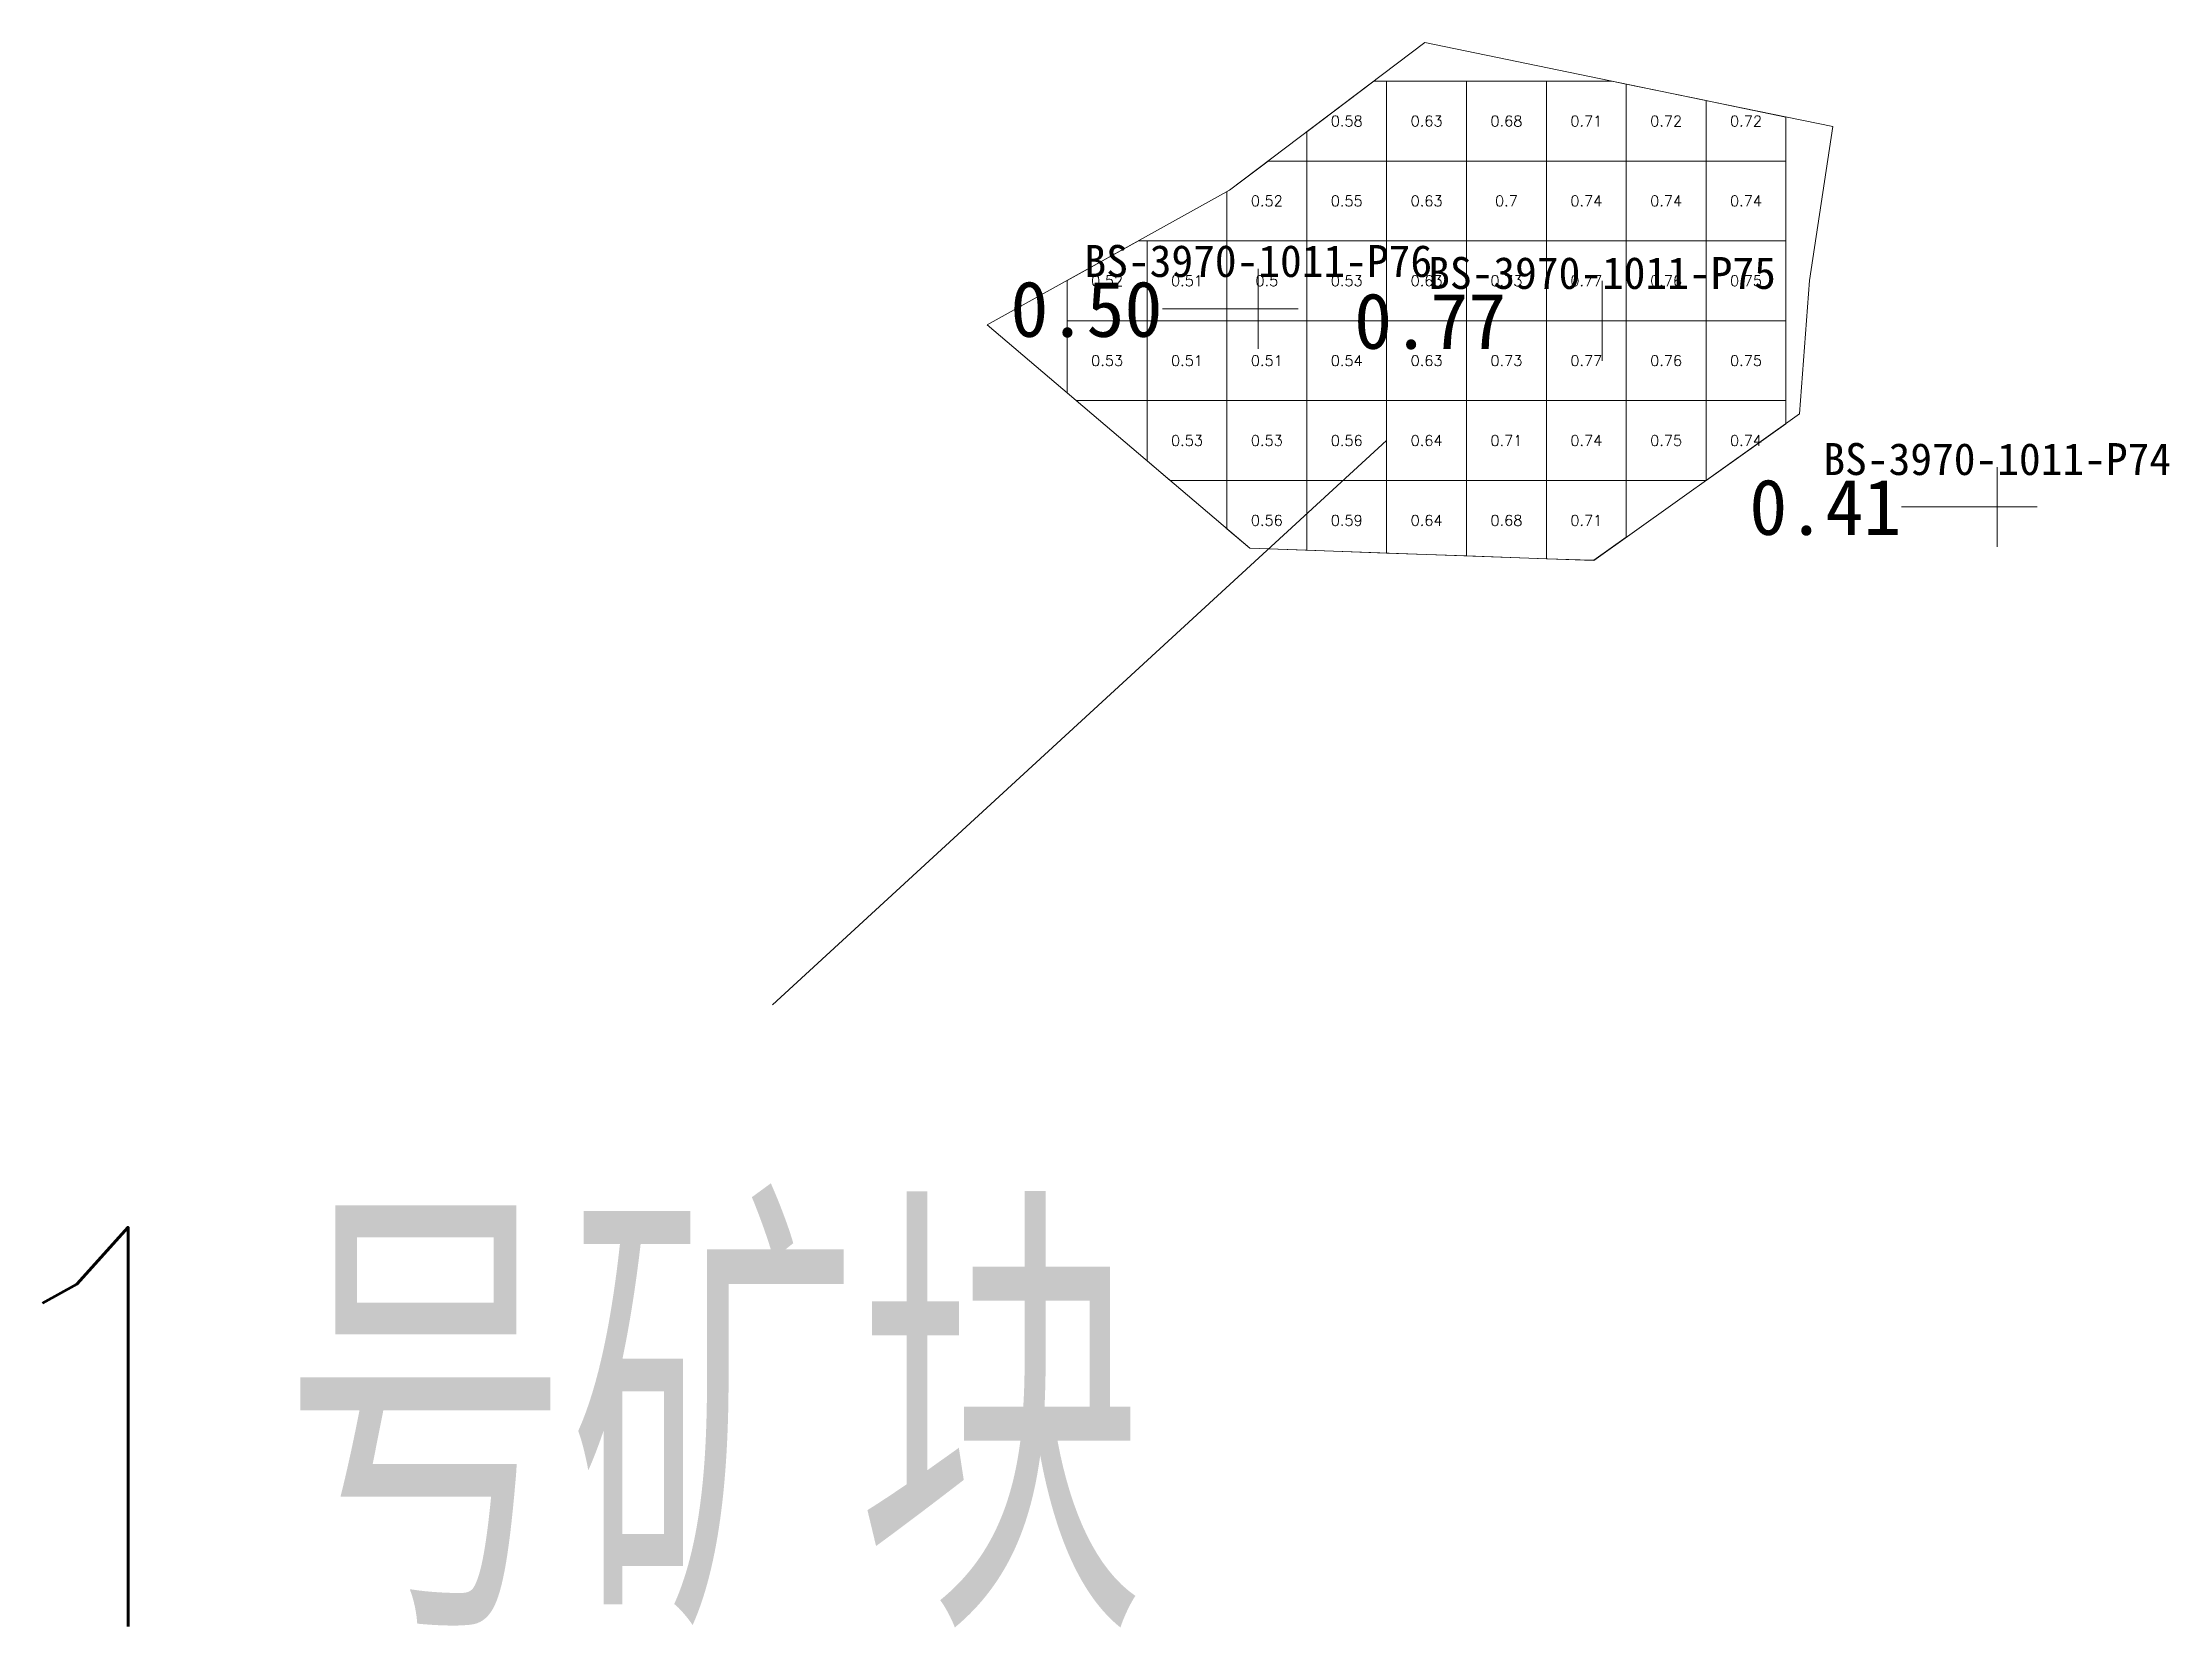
# Model space of a CAD drawing. Header units: inches. Extents: x 469757.4 to 469831.7, y 4349749.4 to 4349769.3.
# Drawn here: x 469757.41 to 469784.05, y 4349749.41 to 4349769.26 of the extents above; entities that cross this region are included whole.
import ezdxf
from ezdxf.enums import TextEntityAlignment as Align

# ---------------------------------------------------------------- set-up
doc = ezdxf.new("R2010")
doc.units = ezdxf.units.IN
doc.header["$MEASUREMENT"] = 0
for name, color, linetype, lineweight in [('孔口文字', 7, 'Continuous', 0), ('点', 7, 'Continuous', 0), ('爆区方格网', 7, 'Continuous', 0), ('线条', 7, 'Continuous', 0), ('钻孔', 7, 'Continuous', 0)]:
    doc.layers.add(name, color=color, linetype=linetype, lineweight=lineweight)
doc.styles.add('3dmine_textStyle_1', font='txt.shx', dxfattribs={"height": 1, "bigfont": 'gbcbig.shx'})
doc.styles.add('3dmine_textStyle_2', font='simsunb.ttf', dxfattribs={"height": 1})
doc.styles.add('Standard_Shx', font='txt.shx', dxfattribs={"bigfont": 'gbcbig.shx'})

msp = doc.modelspace()

# ---------------------------------------------------------------- texts
at = {"color": 4, "linetype": 'Continuous', "lineweight": 0, "true_color": 0x00ffff, "style": '3dmine_textStyle_1'}
for s, p in [('0.58', (469773.743, 4349768.272, 3972.26)), ('0.63', (469774.743, 4349768.272, 3972.26)), ('0.68', (469775.743, 4349768.272, 3972.26)), ('0.71', (469776.743, 4349768.272, 3972.26)), ('0.72', (469777.743, 4349768.272, 3972.26)), ('0.72', (469778.743, 4349768.272, 3972.26)), ('0.52', (469772.743, 4349767.272, 3972.26)), ('0.55', (469773.743, 4349767.272, 3972.26)), ('0.63', (469774.743, 4349767.272, 3972.26)), ('0.7', (469775.743, 4349767.272, 3972.26)), ('0.74', (469776.743, 4349767.272, 3972.26)), ('0.74', (469777.743, 4349767.272, 3972.26)), ('0.74', (469778.743, 4349767.272, 3972.26)), ('0.52', (469770.743, 4349766.272, 3972.26)), ('0.51', (469771.743, 4349766.272, 3972.26)), ('0.5', (469772.743, 4349766.272, 3972.26)), ('0.53', (469773.743, 4349766.272, 3972.26)), ('0.63', (469774.743, 4349766.272, 3972.26)), ('0.73', (469775.743, 4349766.272, 3972.26)), ('0.77', (469776.743, 4349766.272, 3972.26)), ('0.76', (469777.743, 4349766.272, 3972.26)), ('0.75', (469778.743, 4349766.272, 3972.26)), ('0.53', (469770.743, 4349765.272, 3972.26)), ('0.51', (469771.743, 4349765.272, 3972.26)), ('0.51', (469772.743, 4349765.272, 3972.26)), ('0.54', (469773.743, 4349765.272, 3972.26)), ('0.63', (469774.743, 4349765.272, 3972.26)), ('0.73', (469775.743, 4349765.272, 3972.26)), ('0.77', (469776.743, 4349765.272, 3972.26)), ('0.76', (469777.743, 4349765.272, 3972.26)), ('0.75', (469778.743, 4349765.272, 3972.26)), ('0.53', (469771.743, 4349764.272, 3972.26)), ('0.53', (469772.743, 4349764.272, 3972.26)), ('0.56', (469773.743, 4349764.272, 3972.26)), ('0.64', (469774.743, 4349764.272, 3972.26)), ('0.71', (469775.743, 4349764.272, 3972.26)), ('0.74', (469776.743, 4349764.272, 3972.26)), ('0.75', (469777.743, 4349764.272, 3972.26)), ('0.74', (469778.743, 4349764.272, 3972.26)), ('0.56', (469772.743, 4349763.272, 3972.26)), ('0.59', (469773.743, 4349763.272, 3972.26)), ('0.64', (469774.743, 4349763.272, 3972.26)), ('0.68', (469775.743, 4349763.272, 3972.26)), ('0.71', (469776.743, 4349763.272, 3972.26))]:
    msp.add_text(s, height=0.1333, dxfattribs=at).set_placement(p, align=Align.MIDDLE_CENTER)
at = {"insert": (469756.126, 4349754.421), "char_height": 5, "attachment_point": 1, "style": 'Standard_Shx'}
msp.add_mtext_dynamic_manual_height_columns('1号矿块', width=17.29521, gutter_width=1, heights=[0], dxfattribs=at)
at = {"layer": '孔口文字', "color": 138, "linetype": 'Continuous', "lineweight": 0, "true_color": 0x004c4c, "style": '3dmine_textStyle_2'}
for s, p in [('BS-3970-1011-P76', (469772.636, 4349766.32, 3972.26)), ('BS-3970-1011-P75', (469776.94, 4349766.17, 3972.57)), ('BS-3970-1011-P74', (469781.889, 4349763.84, 3971.91))]:
    msp.add_text(s, height=0.4, dxfattribs=at).set_placement(p, align=Align.CENTER)
at = {"layer": '钻孔', "color": 4, "linetype": 'Continuous', "lineweight": 0, "true_color": 0x00ffff, "style": '3dmine_textStyle_2'}
for s, p in [('0.50', (469771.436, 4349765.92, 3972.26)), ('0.77', (469775.74, 4349765.77, 3972.57))]:
    msp.add_text(s, height=0.7, dxfattribs=at).set_placement(p, align=Align.MIDDLE_RIGHT)
at = {"layer": '钻孔', "color": 8, "linetype": 'Continuous', "lineweight": 0, "true_color": 0x808080, "style": '3dmine_textStyle_2'}
msp.add_text('0.41', height=0.7, dxfattribs=at).set_placement((469780.689, 4349763.44, 3971.91), align=Align.MIDDLE_RIGHT)

# ---------------------------------------------------------------- hatches: boundary and pattern name
at = {"layer": '钻孔', "linetype": 'Continuous', "lineweight": 0, "true_color": 0x00ffff, "extrusion": (0, 1, 0)}
for points in [[(-469773.636, 3960.26), (-469772.636, 3960.26), (-469772.636, 3972.26), (-469773.636, 3972.26)], [(-469777.94, 3960.57), (-469776.94, 3960.57), (-469776.94, 3972.57), (-469777.94, 3972.57)]]:
    msp.add_hatch(color=4, dxfattribs=at).paths.add_polyline_path(points, flags=0)
at = {"layer": '钻孔', "linetype": 'Continuous', "lineweight": 0, "true_color": 0x808080, "extrusion": (0, 1, 0)}
msp.add_hatch(color=8, dxfattribs=at).paths.add_polyline_path([(-469782.889, 3959.91), (-469781.889, 3959.91), (-469781.889, 3971.91), (-469782.889, 3971.91)], flags=0)

# ---------------------------------------------------------------- linework, layer by layer
msp.add_line((469774.243, 4349764.272, 3972.26), (469766.554, 4349757.207))
at = {"color": 4, "linetype": 'Continuous', "lineweight": 0, "true_color": 0x00ffff, "elevation": 3972.57}
msp.add_lwpolyline([(469776.836, 4349762.771), (469772.531, 4349762.922), (469769.242, 4349765.721), (469772.274, 4349767.406), (469774.72, 4349769.255), (469778.32, 4349768.513), (469779.831, 4349768.202), (469779.538, 4349766.277), (469779.415, 4349764.605), (469776.836, 4349762.771), (469776.836, 4349762.771)], dxfattribs=at)
at = {"layer": '点', "color": 138, "linetype": 'Continuous', "lineweight": 0, "true_color": 0x004c4c}
for points, elevation in [([(469772.636, 4349765.42), (469772.636, 4349766.42)], 3972.26), ([(469776.94, 4349765.27), (469776.94, 4349766.27)], 3972.57), ([(469773.136, 4349765.92), (469772.136, 4349765.92)], 3972.26), ([(469777.44, 4349765.77), (469776.44, 4349765.77)], 3972.57), ([(469781.889, 4349762.94), (469781.889, 4349763.94)], 3971.91), ([(469782.389, 4349763.44), (469781.389, 4349763.44)], 3971.91)]:
    msp.add_lwpolyline(points, dxfattribs=dict(at, elevation=elevation))
at = {"layer": '爆区方格网', "color": 4, "linetype": 'Continuous', "lineweight": 0, "true_color": 0x00ffff, "elevation": 3972.26}
for points in [[(469774.243, 4349767.772), (469773.243, 4349767.772), (469773.243, 4349768.139), (469774.081, 4349768.772), (469774.243, 4349768.772), (469774.243, 4349767.772)], [(469775.243, 4349767.772), (469774.243, 4349767.772), (469774.243, 4349768.772), (469775.243, 4349768.772), (469775.243, 4349767.772)], [(469776.243, 4349767.772), (469775.243, 4349767.772), (469775.243, 4349768.772), (469776.243, 4349768.772), (469776.243, 4349767.772)], [(469777.243, 4349768.735), (469777.243, 4349767.772), (469776.243, 4349767.772), (469776.243, 4349768.772), (469777.063, 4349768.772), (469777.243, 4349768.735)], [(469778.243, 4349768.529), (469778.243, 4349767.772), (469777.243, 4349767.772), (469777.243, 4349768.735), (469778.243, 4349768.529)], [(469778.32, 4349768.513), (469779.243, 4349768.323), (469779.243, 4349767.772), (469778.243, 4349767.772), (469778.243, 4349768.529), (469778.32, 4349768.513)], [(469773.243, 4349766.772), (469772.243, 4349766.772), (469772.243, 4349767.389), (469772.274, 4349767.406), (469772.758, 4349767.772), (469773.243, 4349767.772), (469773.243, 4349766.772)], [(469774.243, 4349766.772), (469773.243, 4349766.772), (469773.243, 4349767.772), (469774.243, 4349767.772), (469774.243, 4349766.772)], [(469775.243, 4349766.772), (469774.243, 4349766.772), (469774.243, 4349767.772), (469775.243, 4349767.772), (469775.243, 4349766.772)], [(469776.243, 4349766.772), (469775.243, 4349766.772), (469775.243, 4349767.772), (469776.243, 4349767.772), (469776.243, 4349766.772)], [(469777.243, 4349766.772), (469776.243, 4349766.772), (469776.243, 4349767.772), (469777.243, 4349767.772), (469777.243, 4349766.772)], [(469778.243, 4349766.772), (469777.243, 4349766.772), (469777.243, 4349767.772), (469778.243, 4349767.772), (469778.243, 4349766.772)], [(469779.243, 4349766.772), (469778.243, 4349766.772), (469778.243, 4349767.772), (469779.243, 4349767.772), (469779.243, 4349766.772)], [(469771.243, 4349765.772), (469770.243, 4349765.772), (469770.243, 4349766.277), (469771.134, 4349766.772), (469771.243, 4349766.772), (469771.243, 4349765.772)], [(469772.243, 4349765.772), (469771.243, 4349765.772), (469771.243, 4349766.772), (469772.243, 4349766.772), (469772.243, 4349765.772)], [(469773.243, 4349765.772), (469772.243, 4349765.772), (469772.243, 4349766.772), (469773.243, 4349766.772), (469773.243, 4349765.772)], [(469774.243, 4349765.772), (469773.243, 4349765.772), (469773.243, 4349766.772), (469774.243, 4349766.772), (469774.243, 4349765.772)], [(469775.243, 4349765.772), (469774.243, 4349765.772), (469774.243, 4349766.772), (469775.243, 4349766.772), (469775.243, 4349765.772)], [(469776.243, 4349765.772), (469775.243, 4349765.772), (469775.243, 4349766.772), (469776.243, 4349766.772), (469776.243, 4349765.772)], [(469777.243, 4349765.772), (469776.243, 4349765.772), (469776.243, 4349766.772), (469777.243, 4349766.772), (469777.243, 4349765.772)], [(469778.243, 4349765.772), (469777.243, 4349765.772), (469777.243, 4349766.772), (469778.243, 4349766.772), (469778.243, 4349765.772)], [(469779.243, 4349765.772), (469778.243, 4349765.772), (469778.243, 4349766.772), (469779.243, 4349766.772), (469779.243, 4349765.772)], [(469771.243, 4349764.772), (469770.357, 4349764.772), (469770.243, 4349764.869), (469770.243, 4349765.772), (469771.243, 4349765.772), (469771.243, 4349764.772)], [(469772.243, 4349764.772), (469771.243, 4349764.772), (469771.243, 4349765.772), (469772.243, 4349765.772), (469772.243, 4349764.772)], [(469773.243, 4349764.772), (469772.243, 4349764.772), (469772.243, 4349765.772), (469773.243, 4349765.772), (469773.243, 4349764.772)], [(469774.243, 4349764.772), (469773.243, 4349764.772), (469773.243, 4349765.772), (469774.243, 4349765.772), (469774.243, 4349764.772)], [(469775.243, 4349764.772), (469774.243, 4349764.772), (469774.243, 4349765.772), (469775.243, 4349765.772), (469775.243, 4349764.772)], [(469776.243, 4349764.772), (469775.243, 4349764.772), (469775.243, 4349765.772), (469776.243, 4349765.772), (469776.243, 4349764.772)], [(469777.243, 4349764.772), (469776.243, 4349764.772), (469776.243, 4349765.772), (469777.243, 4349765.772), (469777.243, 4349764.772)], [(469778.243, 4349764.772), (469777.243, 4349764.772), (469777.243, 4349765.772), (469778.243, 4349765.772), (469778.243, 4349764.772)], [(469779.243, 4349764.772), (469778.243, 4349764.772), (469778.243, 4349765.772), (469779.243, 4349765.772), (469779.243, 4349764.772)], [(469772.243, 4349763.772), (469771.532, 4349763.772), (469771.243, 4349764.018), (469771.243, 4349764.772), (469772.243, 4349764.772), (469772.243, 4349763.772)], [(469773.243, 4349763.772), (469772.243, 4349763.772), (469772.243, 4349764.772), (469773.243, 4349764.772), (469773.243, 4349763.772)], [(469774.243, 4349763.772), (469773.243, 4349763.772), (469773.243, 4349764.772), (469774.243, 4349764.772), (469774.243, 4349763.772)], [(469775.243, 4349763.772), (469774.243, 4349763.772), (469774.243, 4349764.772), (469775.243, 4349764.772), (469775.243, 4349763.772)], [(469776.243, 4349763.772), (469775.243, 4349763.772), (469775.243, 4349764.772), (469776.243, 4349764.772), (469776.243, 4349763.772)], [(469777.243, 4349763.772), (469776.243, 4349763.772), (469776.243, 4349764.772), (469777.243, 4349764.772), (469777.243, 4349763.772)], [(469778.243, 4349763.772), (469777.243, 4349763.772), (469777.243, 4349764.772), (469778.243, 4349764.772), (469778.243, 4349763.772)], [(469779.243, 4349764.483), (469778.244, 4349763.772), (469778.243, 4349763.772), (469778.243, 4349764.772), (469779.243, 4349764.772), (469779.243, 4349764.483)], [(469773.243, 4349762.897), (469772.531, 4349762.922), (469772.243, 4349763.167), (469772.243, 4349763.772), (469773.243, 4349763.772), (469773.243, 4349762.897)], [(469774.243, 4349762.862), (469773.243, 4349762.897), (469773.243, 4349763.772), (469774.243, 4349763.772), (469774.243, 4349762.862)], [(469775.243, 4349762.827), (469774.243, 4349762.862), (469774.243, 4349763.772), (469775.243, 4349763.772), (469775.243, 4349762.827)], [(469776.243, 4349762.792), (469775.243, 4349762.827), (469775.243, 4349763.772), (469776.243, 4349763.772), (469776.243, 4349762.792)], [(469777.243, 4349763.061), (469776.837, 4349762.772), (469776.807, 4349762.772), (469776.243, 4349762.792), (469776.243, 4349763.772), (469777.243, 4349763.772), (469777.243, 4349763.061)]]:
    msp.add_lwpolyline(points, dxfattribs=at)
at = {"layer": '线条', "color": 138, "linetype": 'Continuous', "lineweight": 0, "true_color": 0x004c4c}
for points, elevation in [([(469772.636, 4349765.92), (469772.636, 4349765.92), (469772.636, 4349765.92)], 3972.26), ([(469776.94, 4349765.77), (469776.94, 4349765.77), (469776.94, 4349765.77)], 3972.57), ([(469781.889, 4349763.44), (469781.889, 4349763.44), (469781.889, 4349763.44)], 3971.91)]:
    msp.add_lwpolyline(points, dxfattribs=dict(at, elevation=elevation))
at = {"layer": '钻孔', "color": 4, "linetype": 'Continuous', "lineweight": 0, "true_color": 0x00ffff}
for points, elevation in [([(469772.636, 4349765.92), (469771.436, 4349765.92)], 3972.26), ([(469772.636, 4349765.92), (469771.436, 4349765.92)], 3960.26), ([(469776.94, 4349765.77), (469775.74, 4349765.77)], 3972.57), ([(469776.94, 4349765.77), (469775.74, 4349765.77)], 3960.57)]:
    msp.add_lwpolyline(points, dxfattribs=dict(at, elevation=elevation))
at = {"layer": '钻孔', "color": 8, "linetype": 'Continuous', "lineweight": 0, "true_color": 0x808080}
for elevation in [3971.91, 3959.91]:
    msp.add_lwpolyline([(469781.889, 4349763.44), (469780.689, 4349763.44)], dxfattribs=dict(at, elevation=elevation))

msp.set_redraw_order([(e.dxf.handle, doc.entitydb.next_handle()) for e in msp.query("TEXT MTEXT ATTDEF DIMENSION ARC_DIMENSION")])  # texts and dimensions are drawn at this point

doc.saveas('drawing.dxf')
